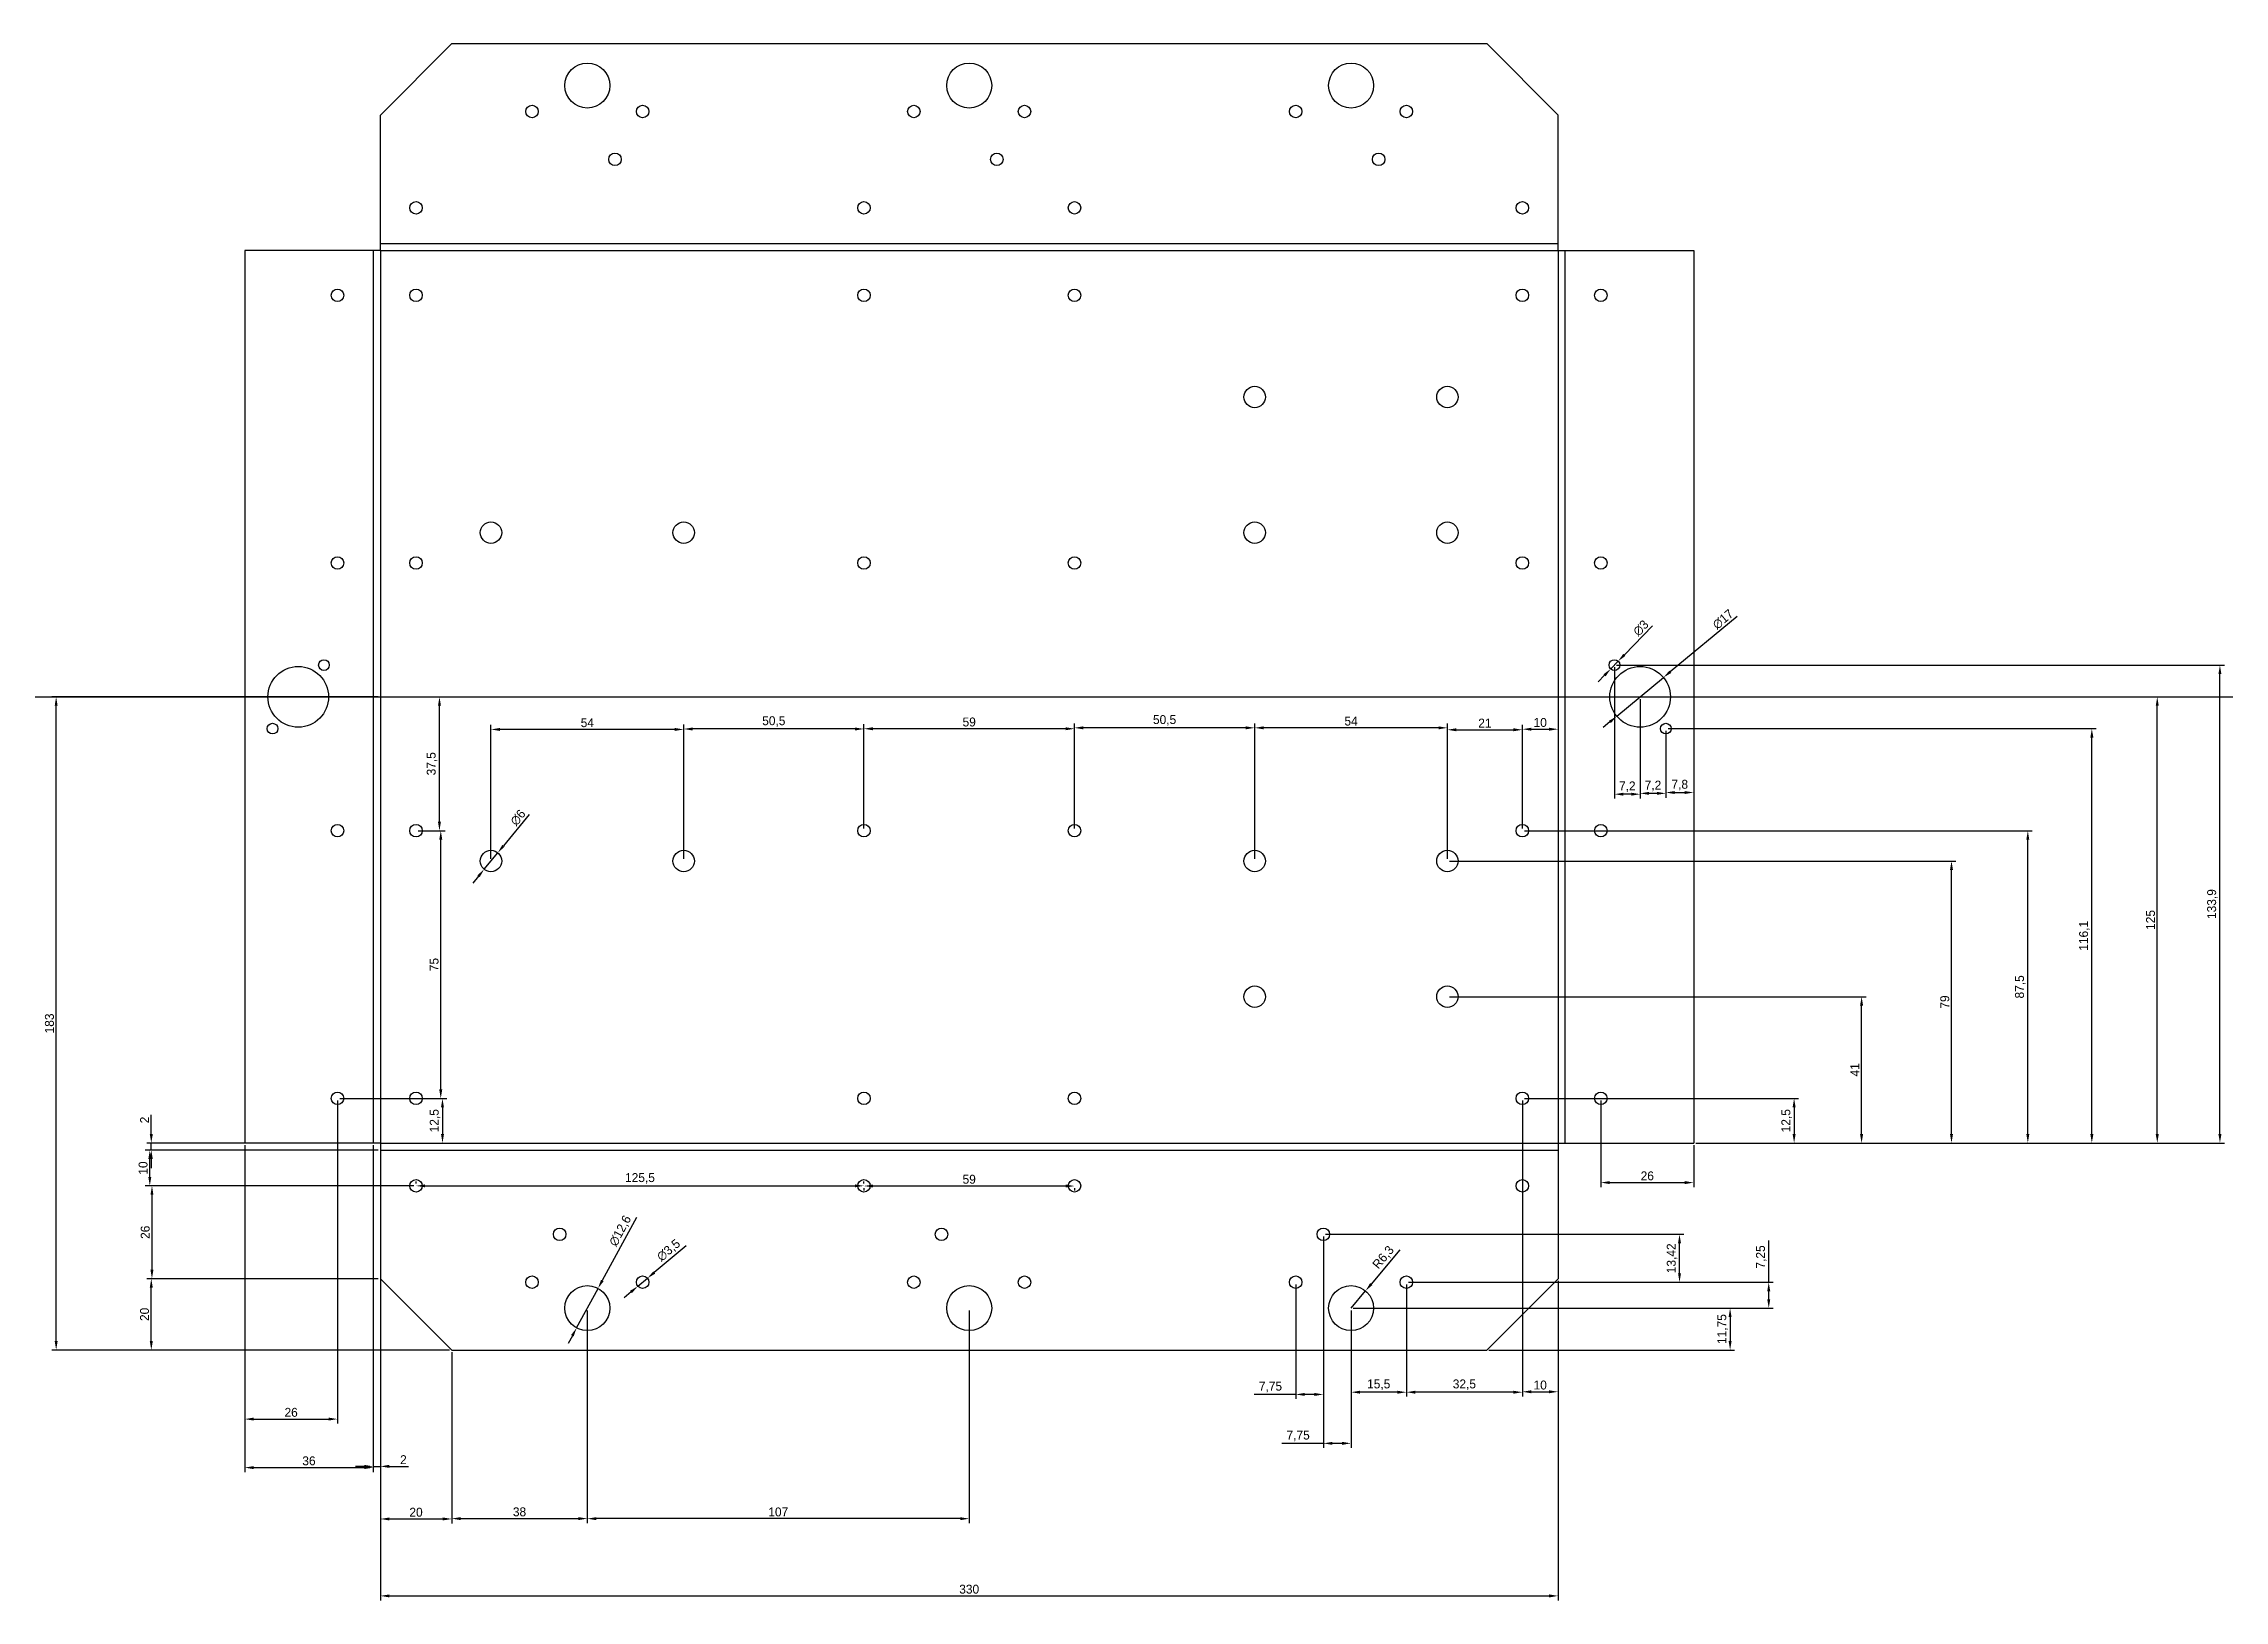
# Model space of a CAD drawing. Header units: millimetres. Extents: x -44 to 567, y 23 to 459.
import ezdxf

# ---------------------------------------------------------------- set-up
doc = ezdxf.new("R2010")
doc.units = ezdxf.units.MM
doc.layers.add('Cotas', color=1, linetype='Continuous')
doc.dimstyles.new('ISO-25', dxfattribs={"dimtxt": 2.5, "dimasz": 2.5, "dimexe": 1.25, "dimexo": 0.625, "dimtad": 1, "dimtxsty": 'Standard', "dimcen": 2.5, "dimadec": 0, "dimazin": 0, "dimtfac": 1, "dimtmove": 0, "dimatfit": 3, "dimfxl": 1, "dimarcsym": 0})

msp = doc.modelspace()

# ---------------------------------------------------------------- blocks, each defined once
blk = doc.blocks.new('*D1')
at = {"layer": 'Cotas', "color": 0, "lineweight": -2}
for p, q in [((50.07, 112.81), (-14.73, 112.81)), ((-13.48, 95.31), (-13.48, 110.31)), ((70.07, 92.81), (-14.73, 92.81))]:
    blk.add_line(p, q, dxfattribs=at)
at = {"layer": 'Cotas', "color": 0}
for points in [[(-13.9, 110.31), (-13.06, 110.31), (-13.48, 112.81)], [(-13.9, 95.31), (-13.06, 95.31), (-13.48, 92.81)]]:
    blk.add_solid(points, dxfattribs=at)
at = {"layer": 'Defpoints', "color": 0}
for p in [(-13.48, 112.81), (50.7, 112.81), (70.7, 92.81)]:
    blk.add_point(p, dxfattribs=at)
at = {"layer": 'Cotas', "color": 0, "insert": (-15.36, 102.81), "char_height": 2.5, "attachment_point": 5, "rotation": 90}
blk.add_mtext('20', dxfattribs=at)
blk = doc.blocks.new('*D3')
at = {"layer": 'Cotas', "color": 0, "lineweight": -2}
for p, q in [((-13.48, 153.31), (-13.48, 158.73)), ((50.07, 150.81), (-14.73, 150.81)), ((50.07, 148.81), (-14.73, 148.81)), ((-13.48, 148.81), (-13.48, 150.81)), ((-13.48, 146.31), (-13.48, 143.81))]:
    blk.add_line(p, q, dxfattribs=at)
at = {"layer": 'Cotas', "color": 0}
for points in [[(-13.9, 153.31), (-13.06, 153.31), (-13.48, 150.81)], [(-13.9, 146.31), (-13.06, 146.31), (-13.48, 148.81)]]:
    blk.add_solid(points, dxfattribs=at)
at = {"layer": 'Defpoints', "color": 0}
for p in [(-13.48, 150.81), (50.7, 150.81), (50.7, 148.81)]:
    blk.add_point(p, dxfattribs=at)
at = {"layer": 'Cotas', "color": 0, "insert": (-15.36, 157.27), "char_height": 2.5, "attachment_point": 5, "rotation": 90}
blk.add_mtext('2', dxfattribs=at)
blk = doc.blocks.new('*D4')
at = {"layer": 'Cotas', "color": 0, "lineweight": -2}
for p, q in [((50.07, 275.81), (-41.39, 275.81)), ((-40.14, 95.31), (-40.14, 273.31)), ((69.45, 92.81), (-41.39, 92.81))]:
    blk.add_line(p, q, dxfattribs=at)
at = {"layer": 'Cotas', "color": 0}
for points in [[(-40.55, 273.31), (-39.72, 273.31), (-40.14, 275.81)], [(-40.55, 95.31), (-39.72, 95.31), (-40.14, 92.81)]]:
    blk.add_solid(points, dxfattribs=at)
at = {"layer": 'Defpoints', "color": 0}
for p in [(-40.14, 275.81), (50.7, 275.81), (70.07, 92.81)]:
    blk.add_point(p, dxfattribs=at)
at = {"layer": 'Cotas', "color": 0, "insert": (-42.01, 184.31), "char_height": 2.5, "attachment_point": 5, "rotation": 90}
blk.add_mtext('183', dxfattribs=at)
blk = doc.blocks.new('*D9')
at = {"layer": 'Cotas', "color": 0, "lineweight": -2}
for p, q in [((323.32, 104.56), (430.16, 104.56)), ((428.91, 102.06), (428.91, 95.31)), ((361.32, 92.81), (430.16, 92.81))]:
    blk.add_line(p, q, dxfattribs=at)
at = {"layer": 'Cotas', "color": 0}
for points in [[(428.49, 102.06), (429.32, 102.06), (428.91, 104.56)], [(428.49, 95.31), (429.32, 95.31), (428.91, 92.81)]]:
    blk.add_solid(points, dxfattribs=at)
at = {"layer": 'Defpoints', "color": 0}
for p in [(322.7, 104.56), (360.7, 92.81), (428.91, 92.81)]:
    blk.add_point(p, dxfattribs=at)
at = {"layer": 'Cotas', "color": 0, "insert": (426.82, 98.69), "char_height": 2.5, "attachment_point": 5, "rotation": 90}
blk.add_mtext('11,75', dxfattribs=at)
blk = doc.blocks.new('*D10')
at = {"layer": 'Cotas', "color": 0, "lineweight": -2}
for p, q in [((439.73, 111.81), (439.73, 123.48)), ((338.82, 111.81), (440.98, 111.81)), ((323.95, 104.56), (440.98, 104.56)), ((439.73, 107.06), (439.73, 109.31))]:
    blk.add_line(p, q, dxfattribs=at)
at = {"layer": 'Cotas', "color": 0}
for points in [[(439.32, 109.31), (440.15, 109.31), (439.73, 111.81)], [(439.32, 107.06), (440.15, 107.06), (439.73, 104.56)]]:
    blk.add_solid(points, dxfattribs=at)
at = {"layer": 'Defpoints', "color": 0}
for p in [(338.2, 111.81), (439.73, 111.81), (323.32, 104.56)]:
    blk.add_point(p, dxfattribs=at)
at = {"layer": 'Cotas', "color": 0, "insert": (437.65, 118.9), "char_height": 2.5, "attachment_point": 5, "rotation": 90}
blk.add_mtext('7,25', dxfattribs=at)
blk = doc.blocks.new('*D11')
at = {"layer": 'Cotas', "color": 0, "lineweight": -2}
for p, q in [((315.57, 125.24), (415.98, 125.24)), ((414.73, 114.31), (414.73, 122.74)), ((338.82, 111.81), (415.98, 111.81))]:
    blk.add_line(p, q, dxfattribs=at)
at = {"layer": 'Cotas', "color": 0}
for points in [[(414.32, 122.74), (415.15, 122.74), (414.73, 125.24)], [(414.32, 114.31), (415.15, 114.31), (414.73, 111.81)]]:
    blk.add_solid(points, dxfattribs=at)
at = {"layer": 'Defpoints', "color": 0}
for p in [(314.95, 125.24), (414.73, 125.24), (338.2, 111.81)]:
    blk.add_point(p, dxfattribs=at)
at = {"layer": 'Cotas', "color": 0, "insert": (412.65, 118.52), "char_height": 2.5, "attachment_point": 5, "rotation": 90}
blk.add_mtext('13,42', dxfattribs=at)
blk = doc.blocks.new('*D13')
at = {"layer": 'Cotas', "color": 0, "lineweight": -2}
for p, q in [((370.7, 138.19), (370.7, 79.76)), ((338.2, 111.19), (338.2, 79.76)), ((368.2, 81.01), (340.7, 81.01))]:
    blk.add_line(p, q, dxfattribs=at)
at = {"layer": 'Cotas', "color": 0}
for points in [[(340.7, 81.42), (340.7, 80.59), (338.2, 81.01)], [(368.2, 81.42), (368.2, 80.59), (370.7, 81.01)]]:
    blk.add_solid(points, dxfattribs=at)
at = {"layer": 'Defpoints', "color": 0}
for p in [(370.7, 138.81), (338.2, 111.81), (338.2, 81.01)]:
    blk.add_point(p, dxfattribs=at)
at = {"layer": 'Cotas', "color": 0, "insert": (354.45, 83.09), "char_height": 2.5, "attachment_point": 5}
blk.add_mtext('32,5', dxfattribs=at)
blk = doc.blocks.new('*D14')
at = {"layer": 'Cotas', "color": 0, "lineweight": -2}
for p, q in [((338.2, 111.19), (338.2, 79.76)), ((322.7, 103.94), (322.7, 79.76)), ((335.7, 81.01), (325.2, 81.01))]:
    blk.add_line(p, q, dxfattribs=at)
at = {"layer": 'Cotas', "color": 0}
for points in [[(325.2, 81.42), (325.2, 80.59), (322.7, 81.01)], [(335.7, 81.42), (335.7, 80.59), (338.2, 81.01)]]:
    blk.add_solid(points, dxfattribs=at)
at = {"layer": 'Defpoints', "color": 0}
for p in [(338.2, 111.81), (322.7, 104.56), (322.7, 81.01)]:
    blk.add_point(p, dxfattribs=at)
at = {"layer": 'Cotas', "color": 0, "insert": (330.45, 83.09), "char_height": 2.5, "attachment_point": 5}
blk.add_mtext('15,5', dxfattribs=at)
blk = doc.blocks.new('*D15')
at = {"layer": 'Cotas', "color": 0, "lineweight": -2}
for p, q in [((314.95, 124.61), (314.95, 65.43)), ((322.7, 103.94), (322.7, 65.43)), ((314.95, 66.68), (303.28, 66.68)), ((320.2, 66.68), (317.45, 66.68))]:
    blk.add_line(p, q, dxfattribs=at)
at = {"layer": 'Cotas', "color": 0}
for points in [[(317.45, 67.09), (317.45, 66.26), (314.95, 66.68)], [(320.2, 67.09), (320.2, 66.26), (322.7, 66.68)]]:
    blk.add_solid(points, dxfattribs=at)
at = {"layer": 'Defpoints', "color": 0}
for p in [(314.95, 125.24), (322.7, 104.56), (314.95, 66.68)]:
    blk.add_point(p, dxfattribs=at)
at = {"layer": 'Cotas', "color": 0, "insert": (307.87, 68.76), "char_height": 2.5, "attachment_point": 5}
blk.add_mtext('7,75', dxfattribs=at)
blk = doc.blocks.new('*D16')
at = {"layer": 'Cotas', "color": 0, "lineweight": -2}
for p, q in [((314.95, 124.61), (314.95, 79.13)), ((307.2, 111.19), (307.2, 79.13)), ((307.2, 80.38), (295.53, 80.38)), ((312.45, 80.38), (309.7, 80.38))]:
    blk.add_line(p, q, dxfattribs=at)
at = {"layer": 'Cotas', "color": 0}
for points in [[(309.7, 80.8), (309.7, 79.97), (307.2, 80.38)], [(312.45, 80.8), (312.45, 79.97), (314.95, 80.38)]]:
    blk.add_solid(points, dxfattribs=at)
at = {"layer": 'Defpoints', "color": 0}
for p in [(314.95, 125.24), (307.2, 111.81), (307.2, 80.38)]:
    blk.add_point(p, dxfattribs=at)
at = {"layer": 'Cotas', "color": 0, "insert": (300.12, 82.47), "char_height": 2.5, "attachment_point": 5}
blk.add_mtext('7,75', dxfattribs=at)
blk = doc.blocks.new('*D17')
at = {"layer": 'Cotas', "color": 0, "lineweight": -2}
for p, q in [((336.4, 120.86), (328.36, 111.3)), ((322.7, 104.56), (326.75, 109.39))]:
    blk.add_line(p, q, dxfattribs=at)
at = {"layer": 'Cotas', "color": 0}
blk.add_solid([(328.04, 111.57), (328.68, 111.03), (326.75, 109.39)], dxfattribs=at)
at = {"layer": 'Defpoints', "color": 0}
for p in [(322.7, 104.56), (326.75, 109.39)]:
    blk.add_point(p, dxfattribs=at)
at = {"layer": 'Cotas', "color": 0, "insert": (331.85, 118.69), "char_height": 2.5, "attachment_point": 5, "rotation": 49.95483}
blk.add_mtext('R6,3', dxfattribs=at)
blk = doc.blocks.new('*D19')
at = {"layer": 'Cotas', "color": 0, "lineweight": -2}
for p, q in [((108.7, 103.94), (108.7, 44.34)), ((70.7, 92.19), (70.7, 44.34)), ((73.2, 45.59), (106.2, 45.59))]:
    blk.add_line(p, q, dxfattribs=at)
at = {"layer": 'Cotas', "color": 0}
for points in [[(73.2, 46.01), (73.2, 45.18), (70.7, 45.59)], [(106.2, 46.01), (106.2, 45.18), (108.7, 45.59)]]:
    blk.add_solid(points, dxfattribs=at)
at = {"layer": 'Defpoints', "color": 0}
for p in [(108.7, 104.56), (70.7, 92.81), (108.7, 45.59)]:
    blk.add_point(p, dxfattribs=at)
at = {"layer": 'Cotas', "color": 0, "insert": (89.7, 47.47), "char_height": 2.5, "attachment_point": 5}
blk.add_mtext('38', dxfattribs=at)
blk = doc.blocks.new('*D20')
at = {"layer": 'Cotas', "color": 0, "lineweight": -2}
for p, q in [((108.7, 103.94), (108.7, 44.33)), ((215.7, 103.94), (215.7, 44.33)), ((213.2, 45.58), (111.2, 45.58))]:
    blk.add_line(p, q, dxfattribs=at)
at = {"layer": 'Cotas', "color": 0}
for points in [[(111.2, 45.99), (111.2, 45.16), (108.7, 45.58)], [(213.2, 45.99), (213.2, 45.16), (215.7, 45.58)]]:
    blk.add_solid(points, dxfattribs=at)
at = {"layer": 'Defpoints', "color": 0}
for p in [(108.7, 104.56), (215.7, 104.56), (108.7, 45.58)]:
    blk.add_point(p, dxfattribs=at)
at = {"layer": 'Cotas', "color": 0, "insert": (162.2, 47.45), "char_height": 2.5, "attachment_point": 5}
blk.add_mtext('107', dxfattribs=at)
blk = doc.blocks.new('*D22')
at = {"layer": 'Cotas', "color": 0, "lineweight": -2}
for p, q in [((186.2, 138.19), (186.2, 137.52)), ((242.7, 138.77), (188.7, 138.77)), ((245.2, 138.19), (245.2, 137.52))]:
    blk.add_line(p, q, dxfattribs=at)
at = {"layer": 'Cotas', "color": 0}
for points in [[(188.7, 139.19), (188.7, 138.36), (186.2, 138.77)], [(242.7, 139.19), (242.7, 138.36), (245.2, 138.77)]]:
    blk.add_solid(points, dxfattribs=at)
at = {"layer": 'Defpoints', "color": 0}
for p in [(186.2, 138.81), (186.2, 138.77), (245.2, 138.81)]:
    blk.add_point(p, dxfattribs=at)
at = {"layer": 'Cotas', "color": 0, "insert": (215.7, 140.65), "char_height": 2.5, "attachment_point": 5}
blk.add_mtext('59', dxfattribs=at)
blk = doc.blocks.new('*D28')
at = {"layer": 'Cotas', "color": 0, "lineweight": -2}
for p, q in [((295.7, 230.44), (295.7, 268.38)), ((347.2, 267.13), (298.2, 267.13)), ((349.7, 230.44), (349.7, 268.38))]:
    blk.add_line(p, q, dxfattribs=at)
at = {"layer": 'Cotas', "color": 0}
for points in [[(298.2, 267.55), (298.2, 266.71), (295.7, 267.13)], [(347.2, 267.55), (347.2, 266.71), (349.7, 267.13)]]:
    blk.add_solid(points, dxfattribs=at)
at = {"layer": 'Defpoints', "color": 0}
for p in [(295.7, 267.13), (295.7, 229.81), (349.7, 229.81)]:
    blk.add_point(p, dxfattribs=at)
at = {"layer": 'Cotas', "color": 0, "insert": (322.7, 269.01), "char_height": 2.5, "attachment_point": 5}
blk.add_mtext('54', dxfattribs=at)
blk = doc.blocks.new('*D29')
at = {"layer": 'Cotas', "color": 0, "lineweight": -2}
for p, q in [((245.2, 238.94), (245.2, 268.38)), ((293.2, 267.13), (247.7, 267.13)), ((295.7, 230.44), (295.7, 268.38))]:
    blk.add_line(p, q, dxfattribs=at)
at = {"layer": 'Cotas', "color": 0}
for points in [[(247.7, 267.55), (247.7, 266.71), (245.2, 267.13)], [(293.2, 267.55), (293.2, 266.71), (295.7, 267.13)]]:
    blk.add_solid(points, dxfattribs=at)
at = {"layer": 'Defpoints', "color": 0}
for p in [(245.2, 267.13), (245.2, 238.31), (295.7, 229.81)]:
    blk.add_point(p, dxfattribs=at)
at = {"layer": 'Cotas', "color": 0, "insert": (270.45, 269.21), "char_height": 2.5, "attachment_point": 5}
blk.add_mtext('50,5', dxfattribs=at)
blk = doc.blocks.new('*D30')
at = {"layer": 'Cotas', "color": 0, "lineweight": -2}
for p, q in [((186.2, 238.94), (186.2, 268.12)), ((242.7, 266.87), (188.7, 266.87)), ((245.2, 238.94), (245.2, 268.12))]:
    blk.add_line(p, q, dxfattribs=at)
at = {"layer": 'Cotas', "color": 0}
for points in [[(188.7, 267.29), (188.7, 266.46), (186.2, 266.87)], [(242.7, 267.29), (242.7, 266.46), (245.2, 266.87)]]:
    blk.add_solid(points, dxfattribs=at)
at = {"layer": 'Defpoints', "color": 0}
for p in [(186.2, 266.87), (186.2, 238.31), (245.2, 238.31)]:
    blk.add_point(p, dxfattribs=at)
at = {"layer": 'Cotas', "color": 0, "insert": (215.7, 268.75), "char_height": 2.5, "attachment_point": 5}
blk.add_mtext('59', dxfattribs=at)
blk = doc.blocks.new('*D32')
at = {"layer": 'Cotas', "color": 0, "lineweight": -2}
for p, q in [((135.7, 230.44), (135.7, 268.06)), ((183.7, 266.81), (138.2, 266.81)), ((186.2, 238.94), (186.2, 268.06))]:
    blk.add_line(p, q, dxfattribs=at)
at = {"layer": 'Cotas', "color": 0}
for points in [[(138.2, 267.23), (138.2, 266.39), (135.7, 266.81)], [(183.7, 267.23), (183.7, 266.39), (186.2, 266.81)]]:
    blk.add_solid(points, dxfattribs=at)
at = {"layer": 'Defpoints', "color": 0}
for p in [(135.7, 266.81), (186.2, 238.31), (135.7, 229.81)]:
    blk.add_point(p, dxfattribs=at)
at = {"layer": 'Cotas', "color": 0, "insert": (160.95, 268.89), "char_height": 2.5, "attachment_point": 5}
blk.add_mtext('50,5', dxfattribs=at)
blk = doc.blocks.new('*D33')
at = {"layer": 'Cotas', "color": 0, "lineweight": -2}
for p, q in [((81.7, 230.44), (81.7, 267.93)), ((133.2, 266.68), (84.2, 266.68)), ((135.7, 230.44), (135.7, 267.93))]:
    blk.add_line(p, q, dxfattribs=at)
at = {"layer": 'Cotas', "color": 0}
for points in [[(84.2, 267.1), (84.2, 266.26), (81.7, 266.68)], [(133.2, 267.1), (133.2, 266.26), (135.7, 266.68)]]:
    blk.add_solid(points, dxfattribs=at)
at = {"layer": 'Defpoints', "color": 0}
for p in [(81.7, 266.68), (81.7, 229.81), (135.7, 229.81)]:
    blk.add_point(p, dxfattribs=at)
at = {"layer": 'Cotas', "color": 0, "insert": (108.7, 268.56), "char_height": 2.5, "attachment_point": 5}
blk.add_mtext('54', dxfattribs=at)
blk = doc.blocks.new('*D39')
at = {"layer": 'Cotas', "color": 0, "lineweight": -2}
for p, q in [((50.7, 112.19), (50.7, 44.24)), ((70.7, 92.19), (70.7, 44.24)), ((53.2, 45.49), (68.2, 45.49))]:
    blk.add_line(p, q, dxfattribs=at)
at = {"layer": 'Cotas', "color": 0}
for points in [[(53.2, 45.91), (53.2, 45.08), (50.7, 45.49)], [(68.2, 45.91), (68.2, 45.08), (70.7, 45.49)]]:
    blk.add_solid(points, dxfattribs=at)
at = {"layer": 'Defpoints', "color": 0}
for p in [(50.7, 112.81), (70.7, 92.81), (70.7, 45.49)]:
    blk.add_point(p, dxfattribs=at)
at = {"layer": 'Cotas', "color": 0, "insert": (60.7, 47.37), "char_height": 2.5, "attachment_point": 5}
blk.add_mtext('20', dxfattribs=at)
blk = doc.blocks.new('*D40')
at = {"layer": 'Cotas', "color": 0, "lineweight": -2}
for p, q in [((50.7, 112.19), (50.7, 22.69)), ((380.7, 112.19), (380.7, 22.69)), ((53.2, 23.94), (378.2, 23.94))]:
    blk.add_line(p, q, dxfattribs=at)
at = {"layer": 'Cotas', "color": 0}
for points in [[(53.2, 24.35), (53.2, 23.52), (50.7, 23.94)], [(378.2, 24.35), (378.2, 23.52), (380.7, 23.94)]]:
    blk.add_solid(points, dxfattribs=at)
at = {"layer": 'Defpoints', "color": 0}
for p in [(50.7, 112.81), (380.7, 112.81), (380.7, 23.94)]:
    blk.add_point(p, dxfattribs=at)
at = {"layer": 'Cotas', "color": 0, "insert": (215.7, 25.81), "char_height": 2.5, "attachment_point": 5}
blk.add_mtext('330', dxfattribs=at)
blk = doc.blocks.new('*D45')
at = {"layer": 'Cotas', "color": 0, "lineweight": -2}
for p, q in [((136.41, 122.02), (127.46, 114.54)), ((122.86, 110.69), (125.54, 112.94)), ((120.94, 109.09), (119.02, 107.49))]:
    blk.add_line(p, q, dxfattribs=at)
at = {"layer": 'Cotas', "color": 0}
for points in [[(120.67, 109.41), (121.2, 108.77), (122.86, 110.69)], [(127.19, 114.86), (127.73, 114.22), (125.54, 112.94)]]:
    blk.add_solid(points, dxfattribs=at)
at = {"layer": 'Defpoints', "color": 0}
for p in [(122.86, 110.69), (125.54, 112.94)]:
    blk.add_point(p, dxfattribs=at)
at = {"layer": 'Cotas', "color": 0, "insert": (131.56, 120.68), "char_height": 2.5, "attachment_point": 5, "rotation": 39.87807}
blk.add_mtext('∅3,5', dxfattribs=at)
blk = doc.blocks.new('*D46')
at = {"layer": 'Cotas', "color": 0, "lineweight": -2}
for p, q in [((122.44, 129.93), (112.89, 112.3)), ((105.7, 99.02), (111.7, 110.1)), ((104.51, 96.83), (103.31, 94.63))]:
    blk.add_line(p, q, dxfattribs=at)
at = {"layer": 'Cotas', "color": 0}
for points in [[(112.53, 112.5), (113.26, 112.1), (111.7, 110.1)], [(104.14, 97.02), (104.87, 96.63), (105.7, 99.02)]]:
    blk.add_solid(points, dxfattribs=at)
at = {"layer": 'Defpoints', "color": 0}
for p in [(111.7, 110.1), (105.7, 99.02)]:
    blk.add_point(p, dxfattribs=at)
at = {"layer": 'Cotas', "color": 0, "insert": (118.03, 126.16), "char_height": 2.5, "attachment_point": 5, "rotation": 61.54661}
blk.add_mtext('∅12,6', dxfattribs=at)
blk = doc.blocks.new('*D47')
at = {"layer": 'Cotas', "color": 0, "lineweight": -2}
for p, q in [((92.44, 242.89), (85.19, 234.06)), ((79.79, 227.5), (83.6, 232.13)), ((78.21, 225.56), (76.62, 223.63))]:
    blk.add_line(p, q, dxfattribs=at)
at = {"layer": 'Cotas', "color": 0}
for points in [[(84.87, 234.33), (85.51, 233.8), (83.6, 232.13)], [(77.89, 225.83), (78.53, 225.3), (79.79, 227.5)]]:
    blk.add_solid(points, dxfattribs=at)
at = {"layer": 'Defpoints', "color": 0}
for p in [(79.79, 227.5), (83.6, 232.13)]:
    blk.add_point(p, dxfattribs=at)
at = {"layer": 'Cotas', "color": 0, "insert": (89.28, 241.99), "char_height": 2.5, "attachment_point": 5, "rotation": 50.59571}
blk.add_mtext('∅6', dxfattribs=at)
blk = doc.blocks.new('*D49')
at = {"layer": 'Cotas', "color": 0, "lineweight": -2}
for p, q in [((350.32, 191.81), (467, 191.81)), ((465.75, 153.31), (465.75, 189.31)), ((419.32, 150.81), (467, 150.81))]:
    blk.add_line(p, q, dxfattribs=at)
at = {"layer": 'Cotas', "color": 0}
for points in [[(465.33, 189.31), (466.17, 189.31), (465.75, 191.81)], [(465.33, 153.31), (466.17, 153.31), (465.75, 150.81)]]:
    blk.add_solid(points, dxfattribs=at)
at = {"layer": 'Defpoints', "color": 0}
for p in [(349.7, 191.81), (465.75, 191.81), (418.7, 150.81)]:
    blk.add_point(p, dxfattribs=at)
at = {"layer": 'Cotas', "color": 0, "insert": (463.88, 171.31), "char_height": 2.5, "attachment_point": 5, "rotation": 90}
blk.add_mtext('41', dxfattribs=at)
blk = doc.blocks.new('*D50')
at = {"layer": 'Cotas', "color": 0, "lineweight": -2}
for p, q in [((350.32, 229.81), (492.2, 229.81)), ((490.95, 153.31), (490.95, 227.31)), ((419.32, 150.81), (492.2, 150.81))]:
    blk.add_line(p, q, dxfattribs=at)
at = {"layer": 'Cotas', "color": 0}
for points in [[(490.53, 227.31), (491.36, 227.31), (490.95, 229.81)], [(490.53, 153.31), (491.36, 153.31), (490.95, 150.81)]]:
    blk.add_solid(points, dxfattribs=at)
at = {"layer": 'Defpoints', "color": 0}
for p in [(349.7, 229.81), (490.95, 229.81), (418.7, 150.81)]:
    blk.add_point(p, dxfattribs=at)
at = {"layer": 'Cotas', "color": 0, "insert": (489.07, 190.31), "char_height": 2.5, "attachment_point": 5, "rotation": 90}
blk.add_mtext('79', dxfattribs=at)
blk = doc.blocks.new('*D51')
at = {"layer": 'Cotas', "color": 0, "lineweight": -2}
for p, q in [((371.32, 238.31), (513.58, 238.31)), ((512.33, 153.31), (512.33, 235.81)), ((419.32, 150.81), (513.58, 150.81))]:
    blk.add_line(p, q, dxfattribs=at)
at = {"layer": 'Cotas', "color": 0}
for points in [[(511.91, 235.81), (512.74, 235.81), (512.33, 238.31)], [(511.91, 153.31), (512.74, 153.31), (512.33, 150.81)]]:
    blk.add_solid(points, dxfattribs=at)
at = {"layer": 'Defpoints', "color": 0}
for p in [(370.7, 238.31), (512.33, 238.31), (418.7, 150.81)]:
    blk.add_point(p, dxfattribs=at)
at = {"layer": 'Cotas', "color": 0, "insert": (510.24, 194.56), "char_height": 2.5, "attachment_point": 5, "rotation": 90}
blk.add_mtext('87,5', dxfattribs=at)
blk = doc.blocks.new('*D52')
at = {"layer": 'Cotas', "color": 0, "lineweight": -2}
for p, q in [((411.52, 266.91), (531.52, 266.91)), ((530.27, 153.31), (530.27, 264.41)), ((419.95, 150.81), (531.52, 150.81))]:
    blk.add_line(p, q, dxfattribs=at)
at = {"layer": 'Cotas', "color": 0}
for points in [[(529.85, 264.41), (530.69, 264.41), (530.27, 266.91)], [(529.85, 153.31), (530.69, 153.31), (530.27, 150.81)]]:
    blk.add_solid(points, dxfattribs=at)
at = {"layer": 'Defpoints', "color": 0}
for p in [(410.9, 266.91), (530.27, 266.91), (419.32, 150.81)]:
    blk.add_point(p, dxfattribs=at)
at = {"layer": 'Cotas', "color": 0, "insert": (528.19, 208.86), "char_height": 2.5, "attachment_point": 5, "rotation": 90}
blk.add_mtext('116,1', dxfattribs=at)
blk = doc.blocks.new('*D53')
at = {"layer": 'Cotas', "color": 0, "lineweight": -2}
for p, q in [((404.32, 275.81), (549.85, 275.81)), ((548.6, 153.31), (548.6, 273.31)), ((419.32, 150.81), (549.85, 150.81))]:
    blk.add_line(p, q, dxfattribs=at)
at = {"layer": 'Cotas', "color": 0}
for points in [[(548.18, 273.31), (549.01, 273.31), (548.6, 275.81)], [(548.18, 153.31), (549.01, 153.31), (548.6, 150.81)]]:
    blk.add_solid(points, dxfattribs=at)
at = {"layer": 'Defpoints', "color": 0}
for p in [(403.7, 275.81), (548.6, 275.81), (418.7, 150.81)]:
    blk.add_point(p, dxfattribs=at)
at = {"layer": 'Cotas', "color": 0, "insert": (546.72, 213.31), "char_height": 2.5, "attachment_point": 5, "rotation": 90}
blk.add_mtext('125', dxfattribs=at)
blk = doc.blocks.new('*D54')
at = {"layer": 'Cotas', "color": 0, "lineweight": -2}
for p, q in [((397.12, 284.71), (567.41, 284.71)), ((566.16, 153.31), (566.16, 282.21)), ((419.32, 150.81), (567.41, 150.81))]:
    blk.add_line(p, q, dxfattribs=at)
at = {"layer": 'Cotas', "color": 0}
for points in [[(565.74, 282.21), (566.57, 282.21), (566.16, 284.71)], [(565.74, 153.31), (566.57, 153.31), (566.16, 150.81)]]:
    blk.add_solid(points, dxfattribs=at)
at = {"layer": 'Defpoints', "color": 0}
for p in [(396.5, 284.71), (566.16, 284.71), (418.7, 150.81)]:
    blk.add_point(p, dxfattribs=at)
at = {"layer": 'Cotas', "color": 0, "insert": (564.07, 217.76), "char_height": 2.5, "attachment_point": 5, "rotation": 90}
blk.add_mtext('133,9', dxfattribs=at)
blk = doc.blocks.new('*D55')
at = {"layer": 'Cotas', "color": 0, "lineweight": -2}
for p, q in [((349.7, 230.44), (349.7, 267.84)), ((352.2, 266.59), (368.2, 266.59)), ((370.7, 238.94), (370.7, 267.84))]:
    blk.add_line(p, q, dxfattribs=at)
at = {"layer": 'Cotas', "color": 0}
for points in [[(352.2, 267.01), (352.2, 266.17), (349.7, 266.59)], [(368.2, 267.01), (368.2, 266.17), (370.7, 266.59)]]:
    blk.add_solid(points, dxfattribs=at)
at = {"layer": 'Defpoints', "color": 0}
for p in [(370.7, 266.59), (370.7, 238.31), (349.7, 229.81)]:
    blk.add_point(p, dxfattribs=at)
at = {"layer": 'Cotas', "color": 0, "insert": (360.2, 268.46), "char_height": 2.5, "attachment_point": 5}
blk.add_mtext('21', dxfattribs=at)
blk = doc.blocks.new('*D59')
at = {"layer": 'Cotas', "color": 0, "lineweight": -2}
for p, q in [((418.7, 275.19), (418.7, 247.76)), ((410.9, 266.29), (410.9, 247.76)), ((413.4, 249.01), (416.2, 249.01))]:
    blk.add_line(p, q, dxfattribs=at)
at = {"layer": 'Cotas', "color": 0}
for points in [[(413.4, 249.42), (413.4, 248.59), (410.9, 249.01)], [(416.2, 249.42), (416.2, 248.59), (418.7, 249.01)]]:
    blk.add_solid(points, dxfattribs=at)
at = {"layer": 'Defpoints', "color": 0}
for p in [(418.7, 275.81), (410.9, 266.91), (418.7, 249.01)]:
    blk.add_point(p, dxfattribs=at)
at = {"layer": 'Cotas', "color": 0, "insert": (414.8, 251.09), "char_height": 2.5, "attachment_point": 5}
blk.add_mtext('7,8', dxfattribs=at)
blk = doc.blocks.new('*D60')
at = {"layer": 'Cotas', "color": 0, "lineweight": -2}
for p, q in [((403.7, 275.19), (403.7, 247.53)), ((410.9, 266.29), (410.9, 247.53)), ((408.4, 248.78), (406.2, 248.78))]:
    blk.add_line(p, q, dxfattribs=at)
at = {"layer": 'Cotas', "color": 0}
for points in [[(406.2, 249.19), (406.2, 248.36), (403.7, 248.78)], [(408.4, 249.19), (408.4, 248.36), (410.9, 248.78)]]:
    blk.add_solid(points, dxfattribs=at)
at = {"layer": 'Defpoints', "color": 0}
for p in [(403.7, 275.81), (410.9, 266.91), (403.7, 248.78)]:
    blk.add_point(p, dxfattribs=at)
at = {"layer": 'Cotas', "color": 0, "insert": (407.3, 250.86), "char_height": 2.5, "attachment_point": 5}
blk.add_mtext('7,2', dxfattribs=at)
blk = doc.blocks.new('*D61')
at = {"layer": 'Cotas', "color": 0, "lineweight": -2}
for p, q in [((396.5, 284.09), (396.5, 247.29)), ((403.7, 275.19), (403.7, 247.29)), ((401.2, 248.54), (399, 248.54))]:
    blk.add_line(p, q, dxfattribs=at)
at = {"layer": 'Cotas', "color": 0}
for points in [[(399, 248.96), (399, 248.13), (396.5, 248.54)], [(401.2, 248.96), (401.2, 248.13), (403.7, 248.54)]]:
    blk.add_solid(points, dxfattribs=at)
at = {"layer": 'Defpoints', "color": 0}
for p in [(396.5, 284.71), (403.7, 275.81), (396.5, 248.54)]:
    blk.add_point(p, dxfattribs=at)
at = {"layer": 'Cotas', "color": 0, "insert": (400.1, 250.63), "char_height": 2.5, "attachment_point": 5}
blk.add_mtext('7,2', dxfattribs=at)
blk = doc.blocks.new('*D62')
at = {"layer": 'Cotas', "color": 0, "lineweight": -2}
for p, q in [((430.85, 298.34), (412.16, 282.84)), ((397.16, 270.38), (410.24, 281.24)), ((395.23, 268.79), (393.31, 267.19))]:
    blk.add_line(p, q, dxfattribs=at)
at = {"layer": 'Cotas', "color": 0}
for points in [[(411.9, 283.16), (412.43, 282.52), (410.24, 281.24)], [(394.97, 269.11), (395.5, 268.47), (397.16, 270.38)]]:
    blk.add_solid(points, dxfattribs=at)
at = {"layer": 'Defpoints', "color": 0}
for p in [(410.24, 281.24), (397.16, 270.38)]:
    blk.add_point(p, dxfattribs=at)
at = {"layer": 'Cotas', "color": 0, "insert": (426.92, 297.53), "char_height": 2.5, "attachment_point": 5, "rotation": 39.69034}
blk.add_mtext('∅17', dxfattribs=at)
blk = doc.blocks.new('*D63')
at = {"layer": 'Cotas', "color": 0, "lineweight": -2}
for p, q in [((407.14, 295.72), (399.28, 287.59)), ((393.72, 281.84), (391.98, 280.04)), ((395.46, 283.63), (397.54, 285.79))]:
    blk.add_line(p, q, dxfattribs=at)
at = {"layer": 'Cotas', "color": 0}
for points in [[(398.98, 287.88), (399.58, 287.3), (397.54, 285.79)], [(393.42, 282.13), (394.02, 281.55), (395.46, 283.63)]]:
    blk.add_solid(points, dxfattribs=at)
at = {"layer": 'Defpoints', "color": 0}
for p in [(395.46, 283.63), (397.54, 285.79)]:
    blk.add_point(p, dxfattribs=at)
at = {"layer": 'Cotas', "color": 0, "insert": (403.91, 295.08), "char_height": 2.5, "attachment_point": 5, "rotation": 45.98109}
blk.add_mtext('∅3', dxfattribs=at)
blk = doc.blocks.new('*D65')
at = {"layer": 'Cotas', "color": 0, "lineweight": -2}
for p, q in [((371.32, 163.31), (448.09, 163.31)), ((446.84, 160.81), (446.84, 153.31)), ((420.57, 150.81), (448.09, 150.81))]:
    blk.add_line(p, q, dxfattribs=at)
at = {"layer": 'Cotas', "color": 0}
for points in [[(446.42, 160.81), (447.26, 160.81), (446.84, 163.31)], [(446.42, 153.31), (447.26, 153.31), (446.84, 150.81)]]:
    blk.add_solid(points, dxfattribs=at)
at = {"layer": 'Defpoints', "color": 0}
for p in [(370.7, 163.31), (419.95, 150.81), (446.84, 150.81)]:
    blk.add_point(p, dxfattribs=at)
at = {"layer": 'Cotas', "color": 0, "insert": (444.76, 157.06), "char_height": 2.5, "attachment_point": 5, "rotation": 90}
blk.add_mtext('12,5', dxfattribs=at)
blk = doc.blocks.new('*D66')
at = {"layer": 'Cotas', "color": 0, "lineweight": -2}
for p, q in [((370.7, 162.69), (370.7, 79.88)), ((380.7, 111.56), (380.7, 79.88)), ((373.2, 81.13), (378.2, 81.13))]:
    blk.add_line(p, q, dxfattribs=at)
at = {"layer": 'Cotas', "color": 0}
for points in [[(373.2, 81.54), (373.2, 80.71), (370.7, 81.13)], [(378.2, 81.54), (378.2, 80.71), (380.7, 81.13)]]:
    blk.add_solid(points, dxfattribs=at)
at = {"layer": 'Defpoints', "color": 0}
for p in [(370.7, 163.31), (380.7, 112.19), (380.7, 81.13)]:
    blk.add_point(p, dxfattribs=at)
at = {"layer": 'Cotas', "color": 0, "insert": (375.7, 83), "char_height": 2.5, "attachment_point": 5}
blk.add_mtext('10', dxfattribs=at)
blk = doc.blocks.new('*D68')
at = {"layer": 'Cotas', "color": 0, "lineweight": -2}
for p, q in [((48.7, 150.19), (48.7, 58.98)), ((50.7, 150.19), (50.7, 58.98)), ((46.2, 60.23), (43.7, 60.23)), ((48.7, 60.23), (50.7, 60.23)), ((53.2, 60.23), (58.62, 60.23))]:
    blk.add_line(p, q, dxfattribs=at)
at = {"layer": 'Cotas', "color": 0}
for points in [[(46.2, 60.65), (46.2, 59.81), (48.7, 60.23)], [(53.2, 60.65), (53.2, 59.81), (50.7, 60.23)]]:
    blk.add_solid(points, dxfattribs=at)
at = {"layer": 'Defpoints', "color": 0}
for p in [(48.7, 150.81), (50.7, 150.81), (50.7, 60.23)]:
    blk.add_point(p, dxfattribs=at)
at = {"layer": 'Cotas', "color": 0, "insert": (57.16, 62.1), "char_height": 2.5, "attachment_point": 5}
blk.add_mtext('2', dxfattribs=at)
blk = doc.blocks.new('*D69')
at = {"layer": 'Cotas', "color": 0, "lineweight": -2}
for p, q in [((12.7, 150.19), (12.7, 58.63)), ((48.7, 150.19), (48.7, 58.63)), ((15.2, 59.88), (46.2, 59.88))]:
    blk.add_line(p, q, dxfattribs=at)
at = {"layer": 'Cotas', "color": 0}
for points in [[(15.2, 60.3), (15.2, 59.47), (12.7, 59.88)], [(46.2, 60.3), (46.2, 59.47), (48.7, 59.88)]]:
    blk.add_solid(points, dxfattribs=at)
at = {"layer": 'Defpoints', "color": 0}
for p in [(12.7, 150.81), (48.7, 150.81), (48.7, 59.88)]:
    blk.add_point(p, dxfattribs=at)
at = {"layer": 'Cotas', "color": 0, "insert": (30.7, 61.76), "char_height": 2.5, "attachment_point": 5}
blk.add_mtext('36', dxfattribs=at)
blk = doc.blocks.new('*D72')
at = {"layer": 'Cotas', "color": 0, "lineweight": -2}
for p, q in [((61.32, 238.31), (68.88, 238.31)), ((67.63, 165.81), (67.63, 235.81)), ((61.32, 163.31), (68.88, 163.31))]:
    blk.add_line(p, q, dxfattribs=at)
at = {"layer": 'Cotas', "color": 0}
for points in [[(67.21, 235.81), (68.05, 235.81), (67.63, 238.31)], [(67.21, 165.81), (68.05, 165.81), (67.63, 163.31)]]:
    blk.add_solid(points, dxfattribs=at)
at = {"layer": 'Defpoints', "color": 0}
for p in [(60.7, 238.31), (67.63, 238.31), (60.7, 163.31)]:
    blk.add_point(p, dxfattribs=at)
at = {"layer": 'Cotas', "color": 0, "insert": (65.76, 200.81), "char_height": 2.5, "attachment_point": 5, "rotation": 90}
blk.add_mtext('75', dxfattribs=at)
blk = doc.blocks.new('*D73')
at = {"layer": 'Cotas', "color": 0, "lineweight": -2}
for p, q in [((51.32, 275.81), (68.52, 275.81)), ((67.27, 240.81), (67.27, 273.31)), ((61.32, 238.31), (68.52, 238.31))]:
    blk.add_line(p, q, dxfattribs=at)
at = {"layer": 'Cotas', "color": 0}
for points in [[(66.85, 273.31), (67.68, 273.31), (67.27, 275.81)], [(66.85, 240.81), (67.68, 240.81), (67.27, 238.31)]]:
    blk.add_solid(points, dxfattribs=at)
at = {"layer": 'Defpoints', "color": 0}
for p in [(50.7, 275.81), (67.27, 275.81), (60.7, 238.31)]:
    blk.add_point(p, dxfattribs=at)
at = {"layer": 'Cotas', "color": 0, "insert": (65.18, 257.06), "char_height": 2.5, "attachment_point": 5, "rotation": 90}
blk.add_mtext('37,5', dxfattribs=at)
blk = doc.blocks.new('*D77')
at = {"layer": 'Cotas', "color": 0, "lineweight": -2}
for p, q in [((60.07, 138.81), (-14.54, 138.81)), ((-13.29, 136.31), (-13.29, 115.31)), ((50.07, 112.81), (-14.54, 112.81))]:
    blk.add_line(p, q, dxfattribs=at)
at = {"layer": 'Cotas', "color": 0}
for points in [[(-13.71, 136.31), (-12.88, 136.31), (-13.29, 138.81)], [(-13.71, 115.31), (-12.88, 115.31), (-13.29, 112.81)]]:
    blk.add_solid(points, dxfattribs=at)
at = {"layer": 'Defpoints', "color": 0}
for p in [(60.7, 138.81), (-13.29, 112.81), (50.7, 112.81)]:
    blk.add_point(p, dxfattribs=at)
at = {"layer": 'Cotas', "color": 0, "insert": (-15.17, 125.81), "char_height": 2.5, "attachment_point": 5, "rotation": 90}
blk.add_mtext('26', dxfattribs=at)
blk = doc.blocks.new('*D78')
at = {"layer": 'Cotas', "color": 0, "lineweight": -2}
for p, q in [((50.07, 148.81), (-15.15, 148.81)), ((-13.9, 141.31), (-13.9, 146.31)), ((60.07, 138.81), (-15.15, 138.81))]:
    blk.add_line(p, q, dxfattribs=at)
at = {"layer": 'Cotas', "color": 0}
for points in [[(-14.31, 146.31), (-13.48, 146.31), (-13.9, 148.81)], [(-14.31, 141.31), (-13.48, 141.31), (-13.9, 138.81)]]:
    blk.add_solid(points, dxfattribs=at)
at = {"layer": 'Defpoints', "color": 0}
for p in [(-13.9, 148.81), (50.7, 148.81), (60.7, 138.81)]:
    blk.add_point(p, dxfattribs=at)
at = {"layer": 'Cotas', "color": 0, "insert": (-15.77, 143.81), "char_height": 2.5, "attachment_point": 5, "rotation": 90}
blk.add_mtext('10', dxfattribs=at)
blk = doc.blocks.new('*D80')
at = {"layer": 'Cotas', "color": 0, "lineweight": -2}
for p, q in [((39.32, 163.31), (69.36, 163.31)), ((68.11, 160.81), (68.11, 153.31)), ((51.32, 150.81), (69.36, 150.81))]:
    blk.add_line(p, q, dxfattribs=at)
at = {"layer": 'Cotas', "color": 0}
for points in [[(67.7, 160.81), (68.53, 160.81), (68.11, 163.31)], [(67.7, 153.31), (68.53, 153.31), (68.11, 150.81)]]:
    blk.add_solid(points, dxfattribs=at)
at = {"layer": 'Defpoints', "color": 0}
for p in [(38.7, 163.31), (50.7, 150.81), (68.11, 150.81)]:
    blk.add_point(p, dxfattribs=at)
at = {"layer": 'Cotas', "color": 0, "insert": (66.03, 157.06), "char_height": 2.5, "attachment_point": 5, "rotation": 90}
blk.add_mtext('12,5', dxfattribs=at)
blk = doc.blocks.new('*D81')
at = {"layer": 'Cotas', "color": 0, "lineweight": -2}
for p, q in [((60.7, 139.44), (60.7, 140.06)), ((63.2, 138.81), (183.7, 138.81)), ((186.2, 139.44), (186.2, 140.06))]:
    blk.add_line(p, q, dxfattribs=at)
at = {"layer": 'Cotas', "color": 0}
for points in [[(63.2, 139.23), (63.2, 138.4), (60.7, 138.81)], [(183.7, 139.23), (183.7, 138.4), (186.2, 138.81)]]:
    blk.add_solid(points, dxfattribs=at)
at = {"layer": 'Defpoints', "color": 0}
for p in [(60.7, 138.81), (186.2, 138.81), (186.2, 138.81)]:
    blk.add_point(p, dxfattribs=at)
at = {"layer": 'Cotas', "color": 0, "insert": (123.45, 140.9), "char_height": 2.5, "attachment_point": 5}
blk.add_mtext('125,5', dxfattribs=at)
blk = doc.blocks.new('*D82')
at = {"layer": 'Cotas', "color": 0, "lineweight": -2}
for p, q in [((392.7, 162.69), (392.7, 138.48)), ((418.7, 150.19), (418.7, 138.48)), ((395.2, 139.73), (416.2, 139.73))]:
    blk.add_line(p, q, dxfattribs=at)
at = {"layer": 'Cotas', "color": 0}
for points in [[(395.2, 140.15), (395.2, 139.31), (392.7, 139.73)], [(416.2, 140.15), (416.2, 139.31), (418.7, 139.73)]]:
    blk.add_solid(points, dxfattribs=at)
at = {"layer": 'Defpoints', "color": 0}
for p in [(392.7, 163.31), (418.7, 150.81), (418.7, 139.73)]:
    blk.add_point(p, dxfattribs=at)
at = {"layer": 'Cotas', "color": 0, "insert": (405.7, 141.6), "char_height": 2.5, "attachment_point": 5}
blk.add_mtext('26', dxfattribs=at)
blk = doc.blocks.new('*D83')
at = {"layer": 'Cotas', "color": 0, "lineweight": -2}
for p, q in [((380.7, 275.19), (380.7, 265.5)), ((370.7, 238.94), (370.7, 268)), ((373.2, 266.75), (378.2, 266.75))]:
    blk.add_line(p, q, dxfattribs=at)
at = {"layer": 'Cotas', "color": 0}
for points in [[(373.2, 267.16), (373.2, 266.33), (370.7, 266.75)], [(378.2, 267.16), (378.2, 266.33), (380.7, 266.75)]]:
    blk.add_solid(points, dxfattribs=at)
at = {"layer": 'Defpoints', "color": 0}
for p in [(380.7, 275.81), (380.7, 266.75), (370.7, 238.31)]:
    blk.add_point(p, dxfattribs=at)
at = {"layer": 'Cotas', "color": 0, "insert": (375.7, 268.62), "char_height": 2.5, "attachment_point": 5}
blk.add_mtext('10', dxfattribs=at)
blk = doc.blocks.new('*D84')
at = {"layer": 'Cotas', "color": 0, "lineweight": -2}
for p, q in [((38.7, 162.69), (38.7, 72.22)), ((12.7, 150.19), (12.7, 72.22)), ((15.2, 73.47), (36.2, 73.47))]:
    blk.add_line(p, q, dxfattribs=at)
at = {"layer": 'Cotas', "color": 0}
for points in [[(15.2, 73.89), (15.2, 73.06), (12.7, 73.47)], [(36.2, 73.89), (36.2, 73.06), (38.7, 73.47)]]:
    blk.add_solid(points, dxfattribs=at)
at = {"layer": 'Defpoints', "color": 0}
for p in [(38.7, 163.31), (12.7, 150.81), (38.7, 73.47)]:
    blk.add_point(p, dxfattribs=at)
at = {"layer": 'Cotas', "color": 0, "insert": (25.7, 75.35), "char_height": 2.5, "attachment_point": 5}
blk.add_mtext('26', dxfattribs=at)

# ---------------------------------------------------------------- dimensions: what is measured, and where the dimension line sits
at = {"layer": 'Cotas'}
for p1, p2, picture, middle in [((397.158, 270.385), (410.24, 281.242), '*D62', (428.121, 296.082)), ((395.456, 283.634), (397.541, 285.792), '*D63', (405.255, 293.775)), ((79.794, 227.495), (83.603, 232.131), '*D47', (90.725, 240.801)), ((105.697, 99.024), (111.7, 110.102), '*D46', (119.862, 125.163))]:
    dim = msp.add_diameter_dim_2p(p1=p1, p2=p2, dimstyle='ISO-25', dxfattribs=at)
    dim.commit()
    dim.dimension.update_dxf_attribs({"geometry": picture, "text_midpoint": middle, "dimtype": 163})
for base, p1, p2, picture, middle in [((566.157, 284.713), (418.699, 150.813), (396.499, 284.713), '*D54', (564.074, 217.763)), ((-40.136, 275.813), (70.074, 92.813), (50.699, 275.813), '*D4', (-42.011, 184.313)), ((67.267, 275.813), (60.699, 238.313), (50.699, 275.813), '*D73', (65.183, 257.063)), ((548.596, 275.813), (418.699, 150.813), (403.699, 275.813), '*D53', (546.721, 213.313)), ((530.27, 266.913), (419.324, 150.813), (410.899, 266.913), '*D52', (528.187, 208.863)), ((67.632, 238.313), (60.699, 163.313), (60.699, 238.313), '*D72', (65.757, 200.813)), ((512.327, 238.313), (418.699, 150.813), (370.699, 238.313), '*D51', (510.244, 194.563)), ((490.948, 229.813), (418.699, 150.813), (349.699, 229.813), '*D50', (489.073, 190.313)), ((465.751, 191.813), (418.699, 150.813), (349.699, 191.813), '*D49', (463.876, 171.313)), ((68.114, 150.813), (38.699, 163.313), (50.699, 150.813), '*D80', (66.03, 157.063)), ((446.84, 150.813), (370.699, 163.313), (419.949, 150.813), '*D65', (444.757, 157.063)), ((-13.48, 150.813), (50.699, 148.813), (50.699, 150.813), '*D3', (-15.355, 157.271)), ((-13.897, 148.813), (60.699, 138.813), (50.699, 148.813), '*D78', (-15.772, 143.813)), ((-13.295, 112.813), (60.699, 138.813), (50.699, 112.813), '*D77', (-15.17, 125.813)), ((414.732, 125.237), (338.199, 111.813), (314.949, 125.237), '*D11', (412.649, 118.525)), ((439.734, 111.813), (323.324, 104.563), (338.199, 111.813), '*D10', (437.65, 118.896)), ((-13.48, 112.813), (70.699, 92.813), (50.699, 112.813), '*D1', (-15.355, 102.813)), ((428.907, 92.813), (322.699, 104.563), (360.699, 92.813), '*D9', (426.824, 98.688))]:
    dim = msp.add_linear_dim(base=base, p1=p1, p2=p2, angle=90, dimstyle='ISO-25', dxfattribs=at)
    dim.commit()
    dim.dimension.update_dxf_attribs({"geometry": picture, "text_midpoint": middle})
for base, p1, p2, picture, middle in [((396.499, 248.544), (403.699, 275.813), (396.499, 284.713), '*D61', (400.099, 250.628)), ((380.699, 266.747), (370.699, 238.313), (380.699, 275.813), '*D83', (375.699, 268.622)), ((403.699, 248.775), (410.899, 266.913), (403.699, 275.813), '*D60', (407.299, 250.859)), ((418.699, 249.006), (410.899, 266.913), (418.699, 275.813), '*D59', (414.799, 251.089)), ((81.699, 266.682), (135.699, 229.813), (81.699, 229.813), '*D33', (108.699, 268.557)), ((135.699, 266.811), (186.199, 238.313), (135.699, 229.813), '*D32', (160.949, 268.894)), ((186.199, 266.874), (245.199, 238.313), (186.199, 238.313), '*D30', (215.699, 268.749)), ((245.199, 267.13), (295.699, 229.813), (245.199, 238.313), '*D29', (270.449, 269.214)), ((295.699, 267.13), (349.699, 229.813), (295.699, 229.813), '*D28', (322.699, 269.005)), ((370.699, 266.589), (349.699, 229.813), (370.699, 238.313), '*D55', (360.199, 268.464)), ((38.699, 73.473), (12.699, 150.813), (38.699, 163.313), '*D84', (25.699, 75.348)), ((380.699, 81.127), (370.699, 163.313), (380.699, 112.188), '*D66', (375.699, 83.002)), ((418.699, 139.729), (392.699, 163.313), (418.699, 150.813), '*D82', (405.699, 141.604)), ((48.699, 59.885), (12.699, 150.813), (48.699, 150.813), '*D69', (30.699, 61.76)), ((50.699, 60.229), (48.699, 150.813), (50.699, 150.813), '*D68', (57.157, 62.104)), ((186.199, 138.813), (60.699, 138.813), (186.199, 138.813), '*D81', (123.449, 140.896)), ((186.199, 138.774), (245.199, 138.813), (186.199, 138.813), '*D22', (215.699, 140.649)), ((338.199, 81.007), (370.699, 138.813), (338.199, 111.813), '*D13', (354.449, 83.09)), ((307.199, 80.384), (314.949, 125.237), (307.199, 111.813), '*D16', (300.115, 82.467)), ((314.949, 66.676), (322.699, 104.563), (314.949, 125.237), '*D15', (307.865, 68.759)), ((70.699, 45.492), (50.699, 112.813), (70.699, 92.813), '*D39', (60.699, 47.367)), ((380.699, 23.937), (50.699, 112.813), (380.699, 112.813), '*D40', (215.699, 25.812)), ((322.699, 81.007), (338.199, 111.813), (322.699, 104.563), '*D14', (330.449, 83.09)), ((108.699, 45.594), (70.699, 92.813), (108.699, 104.563), '*D19', (89.699, 47.469)), ((108.699, 45.578), (215.699, 104.563), (108.699, 104.563), '*D20', (162.199, 47.453))]:
    dim = msp.add_linear_dim(base=base, p1=p1, p2=p2, dimstyle='ISO-25', dxfattribs=at)
    dim.commit()
    dim.dimension.update_dxf_attribs({"geometry": picture, "text_midpoint": middle})
dim = msp.add_diameter_dim_2p(p1=(122.856, 110.691), p2=(125.542, 112.935), dimstyle='ISO-25', dxfattribs=at)
dim.commit()
dim.dimension.update_dxf_attribs({"geometry": '*D45', "text_midpoint": (131.56, 120.678)})
dim = msp.add_radius_dim(center=(322.699, 104.563), mpoint=(326.752, 109.386), dimstyle='ISO-25', dxfattribs=at)
dim.commit()
dim.dimension.update_dxf_attribs({"geometry": '*D17', "text_midpoint": (333.449, 117.354), "dimtype": 164})

# ---------------------------------------------------------------- linework, layer by layer
for p, q in [((50.699, 438.813), (70.699, 458.813)), ((70.699, 458.813), (360.699, 458.813)), ((360.699, 458.813), (380.699, 438.813)), ((50.699, 402.813), (50.699, 438.813)), ((380.699, 402.813), (380.699, 438.813)), ((48.699, 400.813), (12.699, 400.813)), ((12.699, 400.813), (12.699, 150.813)), ((50.699, 400.813), (48.699, 400.813)), ((48.699, 400.813), (48.699, 150.813)), ((50.699, 400.813), (50.699, 402.813)), ((50.699, 402.813), (380.699, 402.813)), ((50.699, 400.813), (50.699, 150.813)), ((50.699, 400.813), (380.699, 400.813)), ((380.699, 400.813), (380.699, 402.813)), ((380.699, 400.813), (380.699, 150.813)), ((380.699, 400.813), (382.699, 400.813)), ((382.699, 400.813), (418.699, 400.813)), ((382.699, 150.813), (382.699, 400.813)), ((418.699, 400.813), (418.699, 150.813)), ((48.699, 150.813), (12.699, 150.813)), ((50.699, 150.813), (48.699, 150.813)), ((50.699, 150.813), (380.699, 150.813)), ((50.699, 150.813), (50.699, 148.813)), ((50.699, 148.813), (50.699, 112.813)), ((50.699, 148.813), (380.699, 148.813)), ((380.699, 150.813), (380.699, 148.813)), ((380.699, 150.813), (382.699, 150.813)), ((380.699, 148.813), (380.699, 112.813)), ((382.699, 150.813), (418.699, 150.813)), ((50.699, 112.813), (70.699, 92.813)), ((360.699, 92.813), (380.699, 112.813)), ((70.699, 92.813), (360.699, 92.813))]:
    msp.add_line(p, q)
msp.add_xline((27.699, 275.813), (1, 0))
for centre, radius in [((108.699, 447.063), 6.3), ((215.699, 447.063), 6.3), ((322.699, 447.063), 6.3), ((93.199, 439.813), 1.75), ((124.199, 439.813), 1.75), ((200.199, 439.813), 1.75), ((231.199, 439.813), 1.75), ((307.199, 439.813), 1.75), ((338.199, 439.813), 1.75), ((116.449, 426.39), 1.75), ((223.449, 426.39), 1.75), ((330.449, 426.39), 1.75), ((60.699, 412.813), 1.75), ((186.199, 412.813), 1.75), ((245.199, 412.813), 1.75), ((370.699, 412.813), 1.75), ((38.699, 388.313), 1.75), ((60.699, 388.313), 1.75), ((186.199, 388.313), 1.75), ((245.199, 388.313), 1.75), ((370.699, 388.313), 1.75), ((392.699, 388.313), 1.75), ((295.699, 359.813), 3), ((349.699, 359.813), 3), ((81.699, 321.813), 3), ((135.699, 321.813), 3), ((295.699, 321.813), 3), ((349.699, 321.813), 3), ((38.699, 313.313), 1.75), ((60.699, 313.313), 1.75), ((186.199, 313.313), 1.75), ((245.199, 313.313), 1.75), ((370.699, 313.313), 1.75), ((392.699, 313.313), 1.75), ((27.699, 275.813), 8.5), ((34.899, 284.713), 1.5), ((396.499, 284.713), 1.5), ((403.699, 275.813), 8.5), ((20.499, 266.913), 1.5), ((410.899, 266.913), 1.5), ((38.699, 238.313), 1.75), ((60.699, 238.313), 1.75), ((186.199, 238.313), 1.75), ((245.199, 238.313), 1.75), ((370.699, 238.313), 1.75), ((392.699, 238.313), 1.75), ((81.699, 229.813), 3), ((135.699, 229.813), 3), ((295.699, 229.813), 3), ((349.699, 229.813), 3), ((295.699, 191.813), 3), ((349.699, 191.813), 3), ((38.699, 163.313), 1.75), ((60.699, 163.313), 1.75), ((186.199, 163.313), 1.75), ((245.199, 163.313), 1.75), ((370.699, 163.313), 1.75), ((392.699, 163.313), 1.75), ((60.699, 138.813), 1.75), ((186.199, 138.813), 1.75), ((245.199, 138.813), 1.75), ((370.699, 138.813), 1.75), ((100.949, 125.237), 1.75), ((207.949, 125.237), 1.75), ((314.949, 125.237), 1.75), ((93.199, 111.813), 1.75), ((108.699, 104.563), 6.3), ((124.199, 111.813), 1.75), ((200.199, 111.813), 1.75), ((215.699, 104.563), 6.3), ((231.199, 111.813), 1.75), ((307.199, 111.813), 1.75), ((322.699, 104.563), 6.3), ((338.199, 111.813), 1.75)]:
    msp.add_circle(centre, radius)

msp.set_redraw_order([(e.dxf.handle, doc.entitydb.next_handle()) for e in msp.query("TEXT MTEXT ATTDEF DIMENSION ARC_DIMENSION")])  # texts and dimensions are drawn at this point

doc.saveas('drawing.dxf')
